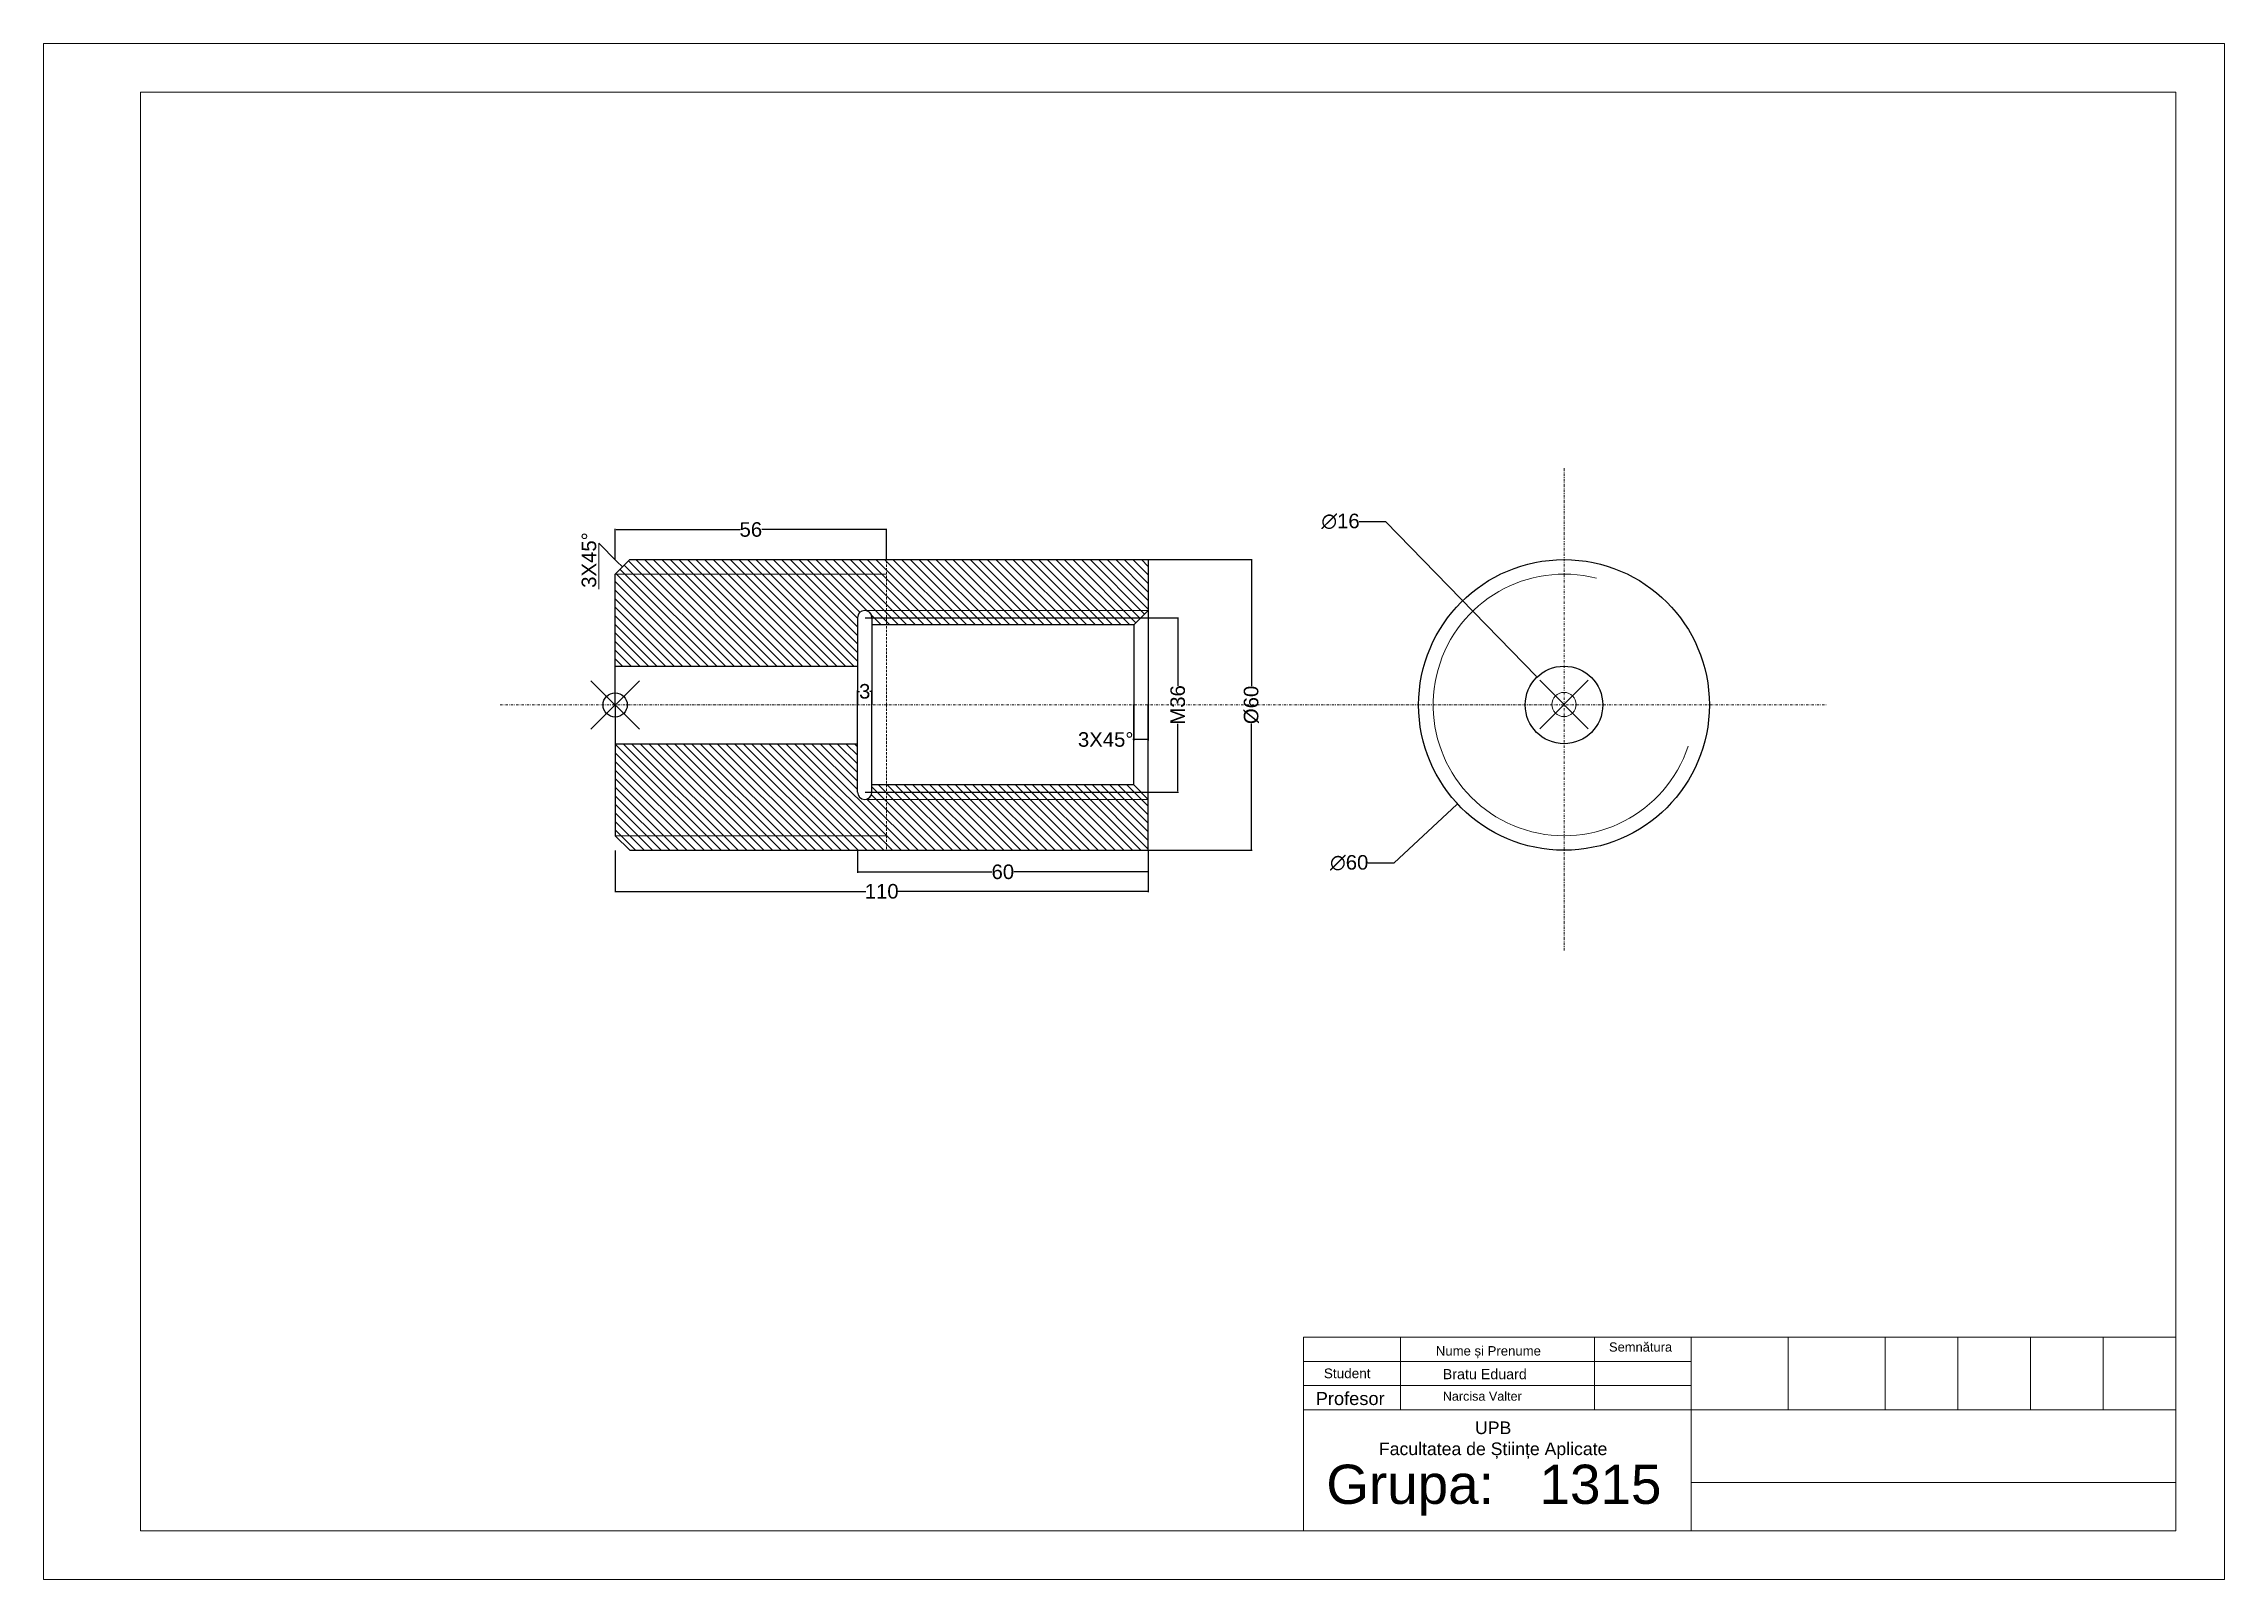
# Model space of a CAD drawing. Header units: inches. Extents: x -20 to 1819, y -457 to 307.
# Drawn here: x 905.3 to 1355.3, y -11.2 to 305.8 of the extents above; entities that cross this region are included whole.
import ezdxf

# ---------------------------------------------------------------- set-up
doc = ezdxf.new("R2010")
doc.units = ezdxf.units.IN
doc.header["$MEASUREMENT"] = 0
doc.header["$PDMODE"] = 35
doc.header["$PDSIZE"] = 5
doc.linetypes.add('DASHDOT', pattern=[1, 0.5, -0.25, 0, -0.25])
doc.linetypes.add('DASHED', pattern=[0.75, 0.5, -0.25])
doc.layers.get('0').update_dxf_attribs({"lineweight": 15})
for name, color, linetype, lineweight in [('AXE', 7, 'DASHDOT', 15), ('GROASE', 7, 'Continuous', 30), ('SUBTIRI', 7, 'DASHED', 20)]:
    doc.layers.add(name, color=color, linetype=linetype, lineweight=lineweight)
doc.styles.get("Standard").update_dxf_attribs({"font": 'arial.ttf', "height": 3})
doc.dimstyles.get("Standard").update_dxf_attribs({"dimtxt": 0.18, "dimasz": 0.18, "dimexe": 0.18, "dimexo": 0.0625, "dimgap": 0.09, "dimtad": 0, "dimtih": 1, "dimtoh": 1, "dimdec": 4, "dimzin": 0, "dimdsep": 46, "dimtxsty": 'Standard', "dimcen": 0.09, "dimadec": 0, "dimazin": 0, "dimtfac": 1, "dimtdec": 4, "dimtofl": 0, "dimtmove": 0, "dimatfit": 3, "dimfxl": 1, "dimtolj": 1, "dimtzin": 0, "dimarcsym": 0})

msp = doc.modelspace()

# ---------------------------------------------------------------- texts
at = {"attachment_point": 1}
for s, width, gutter_width, heights, insert, char_height in [('Nume și Prenume', 506.5252726, 9.69672, [0], (1192.62183, 36.90996), 1.9393436), ('Semn{\\fArial|b0|i0|c238|p34;ă}tura', 219.0905226, 9.53384, [1.9718], (1228.35558, 37.68485), 1.9067684), ('Student', 13.0298199, 1, [4.98072], (1169.5145, 32.29467), 2), ('Bratu Eduard', 631.9399621, 10.53233, [0], (1194.0513, 32.18642), 2.1064665), ('Profesor', 289.2864675, 13.47923, [0], (1167.83424, 27.45097), 2.695847), ('Narcisa Valter', 242.0727216, 9.28479, [0], (1194.05955, 27.50839), 1.8569577), ('\\pxqc;UPB\\PFacultatea de Științe Aplicate', 2298.9383374, 13.02746, [52.66359], (54.97952, 21.36485), 2.6054924), ('Grupa:   1315', 1257.4113744, 40.4791, [0], (1170.02056, 12.4466), 8.0958206)]:
    msp.add_mtext_dynamic_manual_height_columns(s, width=width, gutter_width=gutter_width, heights=heights, dxfattribs=dict(at, insert=insert, char_height=char_height))
at = {"layer": 'GROASE', "insert": (1016.36016, 193.44113), "char_height": 3, "attachment_point": 1, "rotation": 90}
msp.add_mtext_dynamic_manual_height_columns('3X45%%D', width=2.3665887, gutter_width=15, heights=[0], dxfattribs=at)

# ---------------------------------------------------------------- blocks, each defined once
blk = doc.blocks.new('*D29')
at = {"color": 0, "lineweight": -2, "transparency": 16777216}
for p, q in [((1073.27, 169.32), (1073.27, 172.24)), ((1073.45, 172.06), (1073.7, 172.06)), ((1076.09, 172.06), (1075.85, 172.06)), ((1076.27, 169.32), (1076.27, 172.24))]:
    blk.add_line(p, q, dxfattribs=at)
at = {"color": 0, "transparency": 16777216}
for points in [[(1073.45, 172.09), (1073.45, 172.03), (1073.27, 172.06)], [(1076.09, 172.09), (1076.09, 172.03), (1076.27, 172.06)]]:
    blk.add_solid(points, dxfattribs=at)
at = {"layer": 'Defpoints', "color": 0, "transparency": 16777216}
for p in [(1073.27, 172.06), (1073.27, 169.26), (1076.27, 169.26)]:
    blk.add_point(p, dxfattribs=at)
at = {"color": 0, "transparency": 16777216, "insert": (1074.77, 172.06), "char_height": 3, "attachment_point": 5}
blk.add_mtext('\\A1;3', dxfattribs=at)
blk = doc.blocks.new('*D30')
at = {"color": 0, "lineweight": -2, "transparency": 16777216}
for p, q in [((1023.27, 199.32), (1023.27, 205.64)), ((1023.45, 205.46), (1049.04, 205.46)), ((1079.09, 205.46), (1053.51, 205.46)), ((1079.27, 199.32), (1079.27, 205.64))]:
    blk.add_line(p, q, dxfattribs=at)
at = {"color": 0, "transparency": 16777216}
for points in [[(1023.45, 205.49), (1023.45, 205.43), (1023.27, 205.46)], [(1079.09, 205.49), (1079.09, 205.43), (1079.27, 205.46)]]:
    blk.add_solid(points, dxfattribs=at)
at = {"layer": 'Defpoints', "color": 0, "transparency": 16777216}
for p in [(1023.27, 205.46), (1023.27, 199.26), (1079.27, 199.26)]:
    blk.add_point(p, dxfattribs=at)
at = {"color": 0, "transparency": 16777216, "insert": (1051.27, 205.46), "char_height": 3, "attachment_point": 5}
blk.add_mtext('\\A1;56', dxfattribs=at)
blk = doc.blocks.new('*D31')
at = {"color": 0, "lineweight": -2, "transparency": 16777216}
for p, q in [((1023.27, 139.2), (1023.27, 130.6)), ((1133.27, 139.2), (1133.27, 130.6)), ((1023.45, 130.78), (1075.02, 130.78)), ((1133.09, 130.78), (1081.53, 130.78))]:
    blk.add_line(p, q, dxfattribs=at)
at = {"color": 0, "transparency": 16777216}
for points in [[(1023.45, 130.81), (1023.45, 130.75), (1023.27, 130.78)], [(1133.09, 130.81), (1133.09, 130.75), (1133.27, 130.78)]]:
    blk.add_solid(points, dxfattribs=at)
at = {"layer": 'Defpoints', "color": 0, "transparency": 16777216}
for p in [(1023.27, 139.26), (1133.27, 139.26), (1023.27, 130.78)]:
    blk.add_point(p, dxfattribs=at)
at = {"color": 0, "transparency": 16777216, "insert": (1078.27, 130.78), "char_height": 3, "attachment_point": 5}
blk.add_mtext('\\A1;110', dxfattribs=at)
blk = doc.blocks.new('*D33')
at = {"color": 0, "lineweight": -2, "transparency": 16777216}
for p, q in [((1133.34, 199.26), (1154.73, 199.26)), ((1154.55, 199.08), (1154.55, 173.13)), ((1154.55, 139.44), (1154.55, 165.4)), ((1133.34, 139.26), (1154.73, 139.26))]:
    blk.add_line(p, q, dxfattribs=at)
at = {"color": 0, "transparency": 16777216}
for points in [[(1154.52, 199.08), (1154.58, 199.08), (1154.55, 199.26)], [(1154.52, 139.44), (1154.58, 139.44), (1154.55, 139.26)]]:
    blk.add_solid(points, dxfattribs=at)
at = {"layer": 'Defpoints', "color": 0, "transparency": 16777216}
for p in [(1133.27, 199.26), (1133.27, 139.26), (1154.55, 139.26)]:
    blk.add_point(p, dxfattribs=at)
at = {"color": 0, "transparency": 16777216, "insert": (1154.55, 169.26), "char_height": 3, "attachment_point": 5, "rotation": 90}
blk.add_mtext('\\A1;%%C60', dxfattribs=at)
blk = doc.blocks.new('*D34')
at = {"color": 0, "lineweight": -2, "transparency": 16777216}
for p, q in [((1073.27, 139.2), (1073.27, 134.62)), ((1133.27, 139.2), (1133.27, 134.62)), ((1073.45, 134.8), (1101.03, 134.8)), ((1133.09, 134.8), (1105.52, 134.8))]:
    blk.add_line(p, q, dxfattribs=at)
at = {"color": 0, "transparency": 16777216}
for points in [[(1073.45, 134.83), (1073.45, 134.77), (1073.27, 134.8)], [(1133.09, 134.83), (1133.09, 134.77), (1133.27, 134.8)]]:
    blk.add_solid(points, dxfattribs=at)
at = {"layer": 'Defpoints', "color": 0, "transparency": 16777216}
for p in [(1073.27, 139.26), (1133.27, 139.26), (1073.27, 134.8)]:
    blk.add_point(p, dxfattribs=at)
at = {"color": 0, "transparency": 16777216, "insert": (1103.27, 134.8), "char_height": 3, "attachment_point": 5}
blk.add_mtext('\\A1;60', dxfattribs=at)
blk = doc.blocks.new('*D36')
at = {"color": 0, "lineweight": -2, "transparency": 16777216}
for p, q in [((1074.84, 187.26), (1139.55, 187.26)), ((1139.37, 187.08), (1139.37, 173.18)), ((1139.37, 151.44), (1139.37, 165.35)), ((1074.84, 151.26), (1139.55, 151.26))]:
    blk.add_line(p, q, dxfattribs=at)
at = {"color": 0, "transparency": 16777216}
for points in [[(1139.34, 187.08), (1139.4, 187.08), (1139.37, 187.26)], [(1139.34, 151.44), (1139.4, 151.44), (1139.37, 151.26)]]:
    blk.add_solid(points, dxfattribs=at)
at = {"layer": 'Defpoints', "color": 0, "transparency": 16777216}
for p in [(1074.77, 187.26), (1139.37, 187.26), (1074.77, 151.26)]:
    blk.add_point(p, dxfattribs=at)
at = {"color": 0, "transparency": 16777216, "insert": (1139.37, 169.26), "char_height": 3, "attachment_point": 5, "rotation": 90}
blk.add_mtext('\\A1;M36', dxfattribs=at)
blk = doc.blocks.new('*D37')
at = {"color": 0, "lineweight": -2, "transparency": 16777216}
for p, q in [((1130.27, 169.2), (1130.27, 161.93)), ((1133.27, 169.2), (1133.27, 161.93)), ((1130.27, 162.11), (1130.09, 162.11)), ((1133.09, 162.11), (1130.45, 162.11))]:
    blk.add_line(p, q, dxfattribs=at)
at = {"color": 0, "transparency": 16777216}
for points in [[(1130.45, 162.14), (1130.45, 162.08), (1130.27, 162.11)], [(1133.09, 162.14), (1133.09, 162.08), (1133.27, 162.11)]]:
    blk.add_solid(points, dxfattribs=at)
at = {"layer": 'Defpoints', "color": 0, "transparency": 16777216}
for p in [(1130.27, 169.26), (1133.27, 169.26), (1130.27, 162.11)]:
    blk.add_point(p, dxfattribs=at)
at = {"color": 0, "transparency": 16777216, "insert": (1124.5, 162.11), "char_height": 3, "attachment_point": 5}
blk.add_mtext('\\A1;3X45%%D', dxfattribs=at)
blk = doc.blocks.new('*D38')
at = {"color": 0, "lineweight": -2, "transparency": 16777216}
for p, q in [((1176.82, 207.14), (1182.24, 207.14)), ((1182.24, 207.14), (1213.37, 175.13)), ((1218.98, 169.26), (1219.16, 169.26)), ((1219.07, 169.17), (1219.07, 169.35))]:
    blk.add_line(p, q, dxfattribs=at)
at = {"color": 0, "transparency": 16777216}
blk.add_solid([(1213.39, 175.15), (1213.35, 175.1), (1213.49, 175)], dxfattribs=at)
at = {"layer": 'Defpoints', "color": 0, "transparency": 16777216}
for p in [(1213.49, 175), (1224.65, 163.53)]:
    blk.add_point(p, dxfattribs=at)
at = {"color": 0, "transparency": 16777216, "insert": (1172.95, 207.14), "char_height": 3, "attachment_point": 5}
blk.add_mtext('\\A1;∅16', dxfattribs=at)
blk = doc.blocks.new('*D39')
at = {"color": 0, "lineweight": -2, "transparency": 16777216}
for p, q in [((1218.98, 169.26), (1219.16, 169.26)), ((1219.07, 169.17), (1219.07, 169.35)), ((1184.03, 136.67), (1196.97, 148.71)), ((1178.6, 136.67), (1184.03, 136.67))]:
    blk.add_line(p, q, dxfattribs=at)
at = {"color": 0, "transparency": 16777216}
blk.add_solid([(1196.95, 148.73), (1196.99, 148.69), (1197.1, 148.83)], dxfattribs=at)
at = {"layer": 'Defpoints', "color": 0, "transparency": 16777216}
for p in [(1241.04, 189.69), (1197.1, 148.83)]:
    blk.add_point(p, dxfattribs=at)
at = {"color": 0, "transparency": 16777216, "insert": (1174.74, 136.67), "char_height": 3, "attachment_point": 5}
blk.add_mtext('\\A1;∅60', dxfattribs=at)

# ---------------------------------------------------------------- dimensions: what is measured, and where the dimension line sits
for base, p1, p2, override, picture, middle in [((1023.27373, 205.46064), (1079.27373, 199.26129), (1023.27373, 199.26129), {"dimtxt": 3, "dimdec": 0}, '*D30', (1051.27373, 205.46064)), ((1073.27373, 172.06428), (1076.27373, 169.26129), (1073.27373, 169.26129), {"dimtxt": 3, "dimdec": 0}, '*D29', (1074.77373, 172.06428)), ((1023.27373, 130.78094), (1133.27373, 139.26129), (1023.27373, 139.26129), {"dimtxt": 3, "dimdec": 0}, '*D31', (1078.27373, 130.78094)), ((1073.27373, 134.79923), (1133.27373, 139.26129), (1073.27373, 139.26129), {"dimdec": 0}, '*D34', (1103.27373, 134.79923))]:
    dim = msp.add_linear_dim(base=base, p1=p1, p2=p2, dimstyle='Standard', override=override)
    dim.commit()
    dim.dimension.update_dxf_attribs({"geometry": picture, "text_midpoint": middle})
for p1, p2, picture, middle in [((1224.6475, 163.52596), (1213.49297, 174.99663), '*D38', (1172.94827, 207.13772)), ((1241.0386, 189.69144), (1197.10187, 148.83115), '*D39', (1174.7374, 136.67164))]:
    dim = msp.add_diameter_dim_2p(p1=p1, p2=p2, dimstyle='Standard', override={"dimdec": 0})
    dim.commit()
    dim.dimension.update_dxf_attribs({"geometry": picture, "text_midpoint": middle, "dimtype": 163})
for base, p1, p2, text, picture, middle in [((1154.54595, 139.26129), (1133.27373, 199.26129), (1133.27373, 139.26129), '%%C<>', '*D33', (1154.54595, 169.26129)), ((1139.37349, 187.26129), (1074.77373, 151.26129), (1074.77373, 187.26129), 'M<>', '*D36', (1139.37349, 169.26129))]:
    dim = msp.add_linear_dim(base=base, p1=p1, p2=p2, angle=90, text=text, dimstyle='Standard', override={"dimdec": 0})
    dim.commit()
    dim.dimension.update_dxf_attribs({"geometry": picture, "text_midpoint": middle, "text_rotation": 90})
dim = msp.add_linear_dim(base=(1130.27373, 162.11181), p1=(1133.27373, 169.26129), p2=(1130.27373, 169.26129), text='<>X45%%D', dimstyle='Standard', override={"dimdec": 0})
dim.commit()
dim.dimension.update_dxf_attribs({"geometry": '*D37', "text_midpoint": (1124.49895, 162.11181)})

# ---------------------------------------------------------------- hatches: boundary and pattern name
h = msp.add_hatch()
h.set_pattern_fill('ANSI31', color=256, scale=10, angle=90)
h.paths.add_polyline_path([(1073.27373, 187.26129, -1), (1076.27373, 187.26129), (1076.27373, 185.76129), (1079.27373, 185.76129), (1079.27373, 196.26129), (1023.27373, 196.26129), (1023.27373, 177.26129), (1073.27373, 177.26129)])
h.paths.add_polyline_path([(1079.27373, 199.26129), (1026.27373, 199.26129), (1023.27373, 196.26129), (1079.27373, 196.26129)])
h.paths.add_polyline_path([(1133.27373, 199.26129), (1079.27373, 199.26129), (1079.27373, 196.26129), (1079.27373, 185.76129), (1130.27373, 185.76129), (1133.27373, 188.76129)])
h.paths.add_polyline_path([(1073.27373, 161.26129), (1023.27373, 161.26129), (1023.27373, 142.26129), (1079.27373, 142.26129), (1079.27373, 152.76129), (1076.27373, 152.76129), (1076.27373, 151.26129, -1), (1073.27373, 151.26129)])
h.paths.add_polyline_path([(1133.27373, 149.76129), (1130.27373, 152.76129), (1079.27373, 152.76129), (1079.27373, 142.26129), (1079.27373, 139.26129), (1133.27373, 139.26129)])
h.paths.add_polyline_path([(1079.27373, 142.26129), (1023.27373, 142.26129), (1026.27373, 139.26129), (1079.27373, 139.26129)])

# ---------------------------------------------------------------- linework, layer by layer
for p, q in [((905.33834, -11.23471), (905.33834, 305.76529)), ((905.33834, 305.76529), (1355.33834, 305.76529)), ((1355.33834, 305.76529), (1355.33834, -11.23471)), ((925.33834, -1.23471), (925.33834, 295.76529)), ((925.33834, 295.76529), (1345.33834, 295.76529)), ((1345.33834, 295.76529), (1345.33834, -1.23471)), ((1019.87369, 202.66133), (1019.87369, 193.17838)), ((1023.27373, 196.26129), (1079.27373, 196.26129)), ((1074.77373, 188.76129), (1133.27373, 188.76129)), ((1074.77373, 149.76129), (1133.27373, 149.76129)), ((1023.27373, 142.26129), (1079.27373, 142.26129)), ((1165.33834, 38.76529), (1165.33834, -1.23471)), ((1345.33834, 38.76529), (1165.33834, 38.76529)), ((1185.33834, 38.76529), (1185.33834, 23.76529)), ((1225.33834, 38.76529), (1225.33834, 23.76529)), ((1245.33834, 38.76529), (1245.33834, -1.23471)), ((1265.33834, 38.76529), (1265.33834, 23.76529)), ((1285.33834, 38.76529), (1285.33834, 23.76529)), ((1300.33834, 38.76529), (1300.33834, 23.76529)), ((1315.33834, 38.76529), (1315.33834, 23.76529)), ((1330.33834, 38.76529), (1330.33834, 23.76529)), ((1245.33834, 33.76529), (1165.33834, 33.76529)), ((1245.33834, 28.76529), (1165.33834, 28.76529)), ((1345.33834, 23.76529), (1165.33834, 23.76529)), ((1345.33834, 8.76529), (1245.33834, 8.76529)), ((1345.33834, -1.23471), (925.33834, -1.23471)), ((1355.33834, -11.23471), (905.33834, -11.23471))]:
    msp.add_line(p, q)
msp.add_lwpolyline([(1024.77373, 197.76129), (1023.63555, 198.89947), (1019.87369, 202.66133)])
msp.add_arc((1219.07023, 169.26129), 27, 75.5862097, 341.5897721)
msp.add_point((1219.07023, 169.35129))
at = {"layer": 'AXE'}
for p, q in [((1219.07023, 218.10506), (1219.07023, 118.47706)), ((999.52938, 169.26129), (1273.17194, 169.26129))]:
    msp.add_line(p, q, dxfattribs=at)
at = {"layer": 'GROASE'}
for p, q in [((1023.27373, 196.26129), (1026.27373, 199.26129)), ((1026.27373, 199.26129), (1133.27373, 199.26129)), ((1133.27373, 199.26129), (1133.27373, 169.26129)), ((1023.27373, 169.26129), (1023.27373, 196.26129)), ((1073.27373, 187.26129), (1073.27373, 169.26129)), ((1076.27373, 187.26129), (1076.27373, 169.26129)), ((1130.27373, 185.76129), (1076.27373, 185.76129)), ((1130.27373, 185.76129), (1133.27373, 188.76129)), ((1130.27373, 185.76129), (1130.27373, 169.26129)), ((1023.27373, 177.26129), (1073.27373, 177.26129)), ((1023.27373, 169.26129), (1023.27373, 142.26129)), ((1073.27373, 151.26129), (1073.27373, 169.26129)), ((1076.27373, 151.26129), (1076.27373, 169.26129)), ((1130.27373, 152.76129), (1130.27373, 169.26129)), ((1133.27373, 139.26129), (1133.27373, 169.26129)), ((1023.27373, 161.26129), (1073.27373, 161.26129)), ((1023.27373, 161.26129), (1073.27373, 161.26129)), ((1130.27373, 152.76129), (1076.27373, 152.76129)), ((1130.27373, 152.76129), (1133.27373, 149.76129)), ((1026.27373, 139.26129), (1023.27373, 142.26129)), ((1026.27373, 139.26129), (1133.27373, 139.26129))]:
    msp.add_line(p, q, dxfattribs=at)
for radius in [30, 8]:
    msp.add_circle((1219.07023, 169.26129), radius, dxfattribs=at)
for centre, start, end in [((1074.77373, 187.26129), 0, 180), ((1074.77373, 151.26129), 180, 0)]:
    msp.add_arc(centre, 1.5, start, end, dxfattribs=at)
msp.add_point((1023.27373, 169.26129), dxfattribs=at)
at = {"layer": 'SUBTIRI'}
for q in [(1079.27373, 199.26129), (1079.27373, 139.26129)]:
    msp.add_line((1079.27373, 169.26129), q, dxfattribs=at)

msp.set_redraw_order([(e.dxf.handle, doc.entitydb.next_handle()) for e in msp.query("TEXT MTEXT ATTDEF DIMENSION ARC_DIMENSION")])  # texts and dimensions are drawn at this point

doc.saveas('drawing.dxf')
